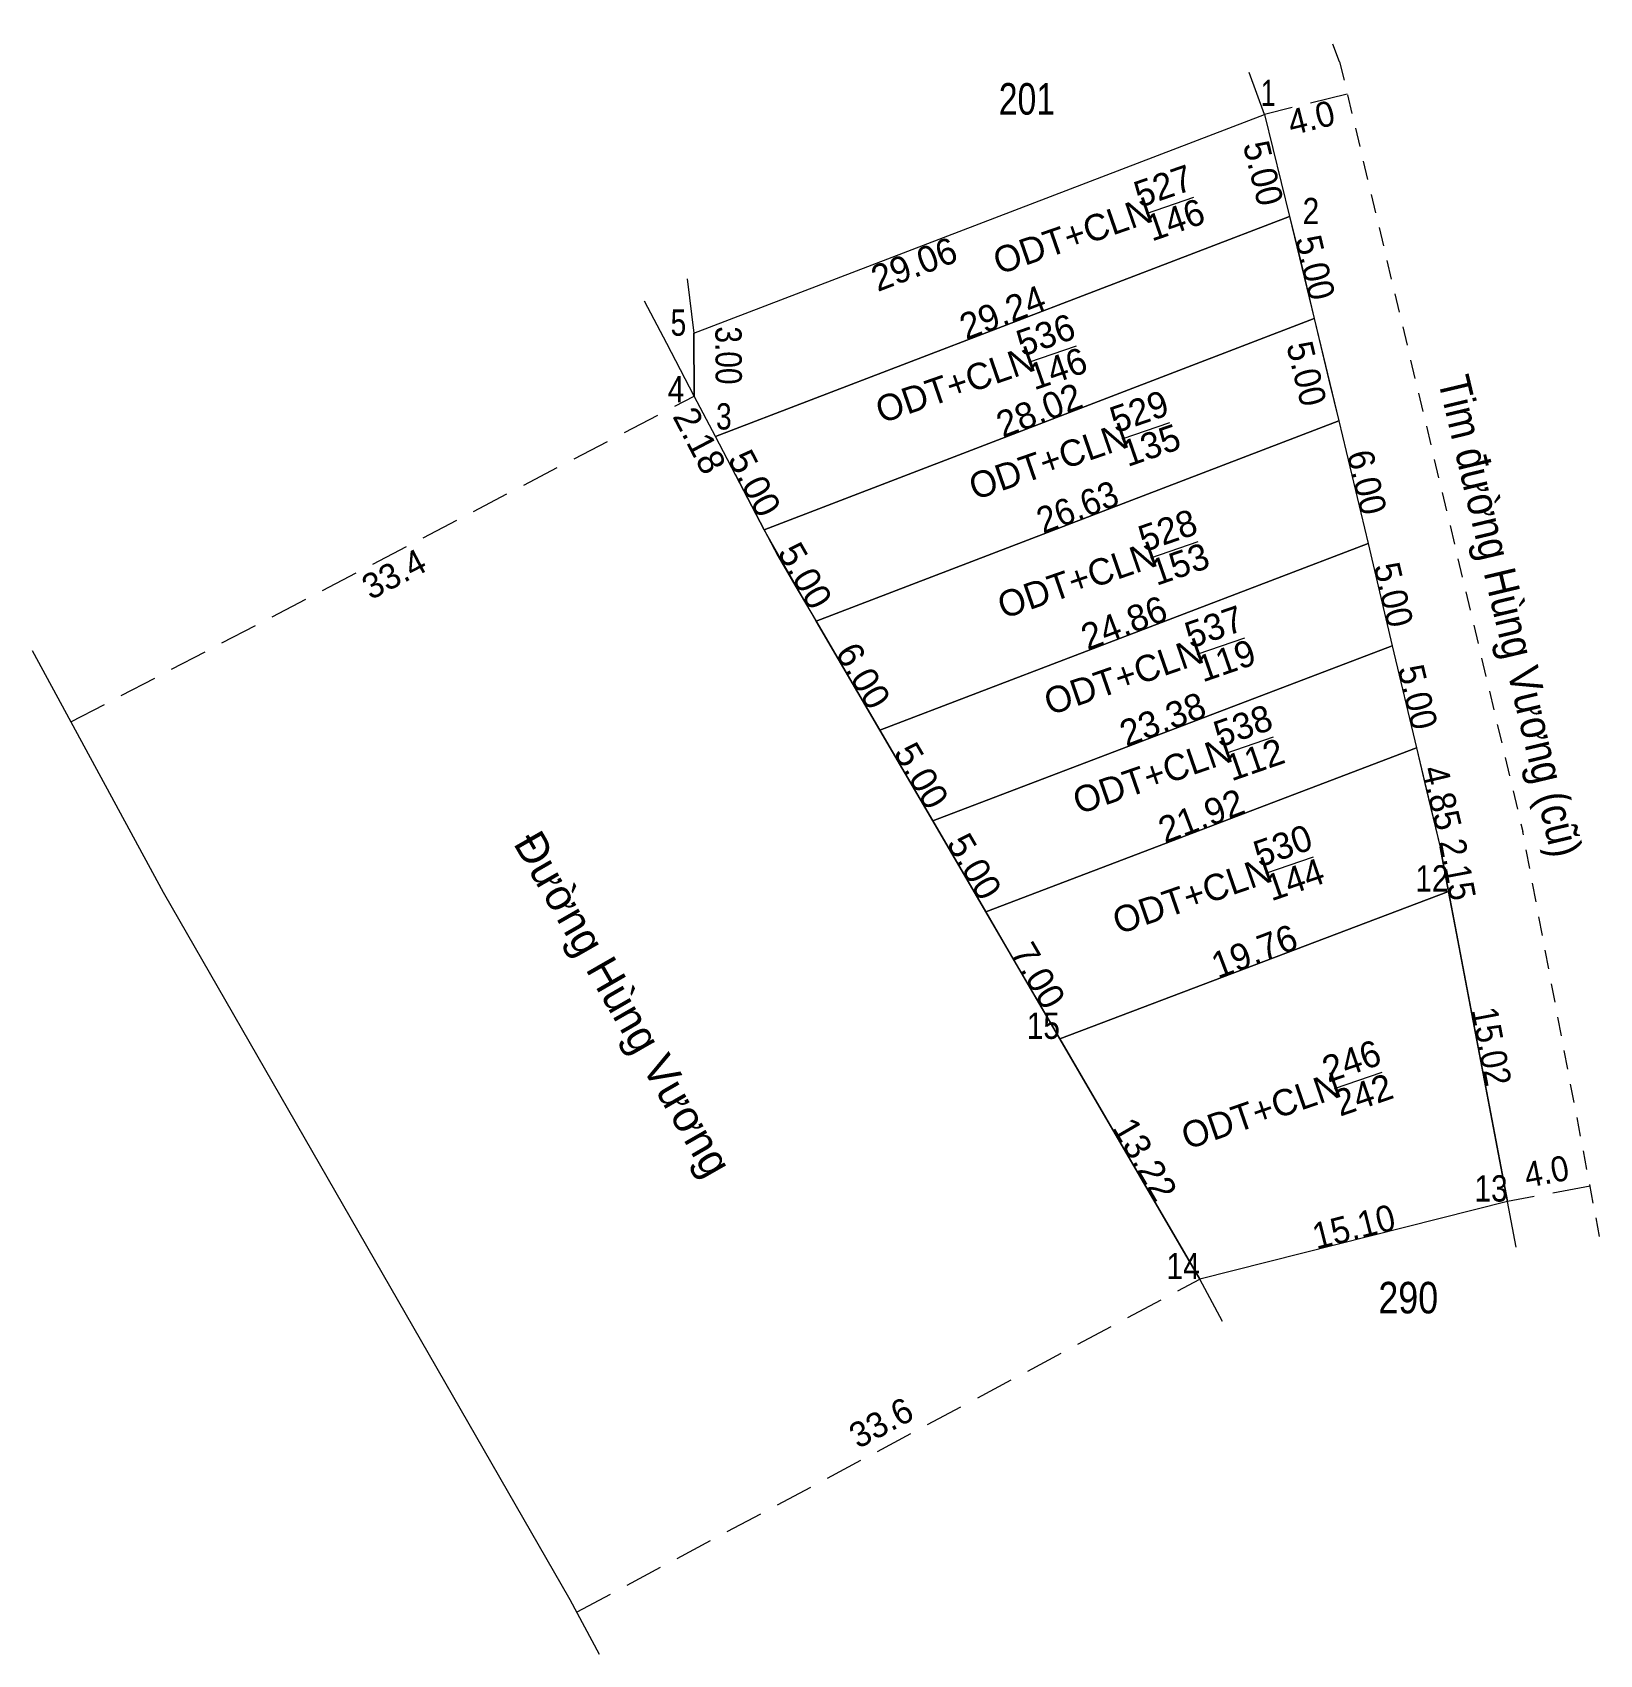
# Model space of a CAD drawing. Header units: metres. Extents: x 549542 to 551628, y 1839142 to 1839355.
# Drawn here: x 551553.7 to 551628.2, y 1839253.4 to 1839330.6 of the extents above; entities that cross this region are included whole.
import ezdxf
from ezdxf.enums import TextEntityAlignment as Align

# ---------------------------------------------------------------- set-up
doc = ezdxf.new("R2010")
doc.units = ezdxf.units.M
doc.header["$LTSCALE"] = 0.6
doc.linetypes.add('MEDIUM_DASHED', pattern=[4.5, 3, -1.5])
doc.linetypes.add('SHORT_DASHED', pattern=[2.7, 1.5, -1.2])
for name, color, linetype, lineweight in [('1', 7, 'Continuous', 13), ('10', 7, 'Continuous', 13), ('55', 7, 'Continuous', 13), ('63', 7, 'Continuous', 13)]:
    doc.layers.add(name, color=color, linetype=linetype, lineweight=lineweight)

msp = doc.modelspace()

# ---------------------------------------------------------------- texts
at = {"layer": '1'}
for s, p in [('527', (551607.6756, 1839322.6852)), ('ODT+CLN', (551603.3706, 1839320.3305)), ('146', (551608.2456, 1839321.0822)), ('536', (551602.0856, 1839315.6022)), ('ODT+CLN', (551597.7807, 1839313.2505)), ('146', (551602.6557, 1839314.0022)), ('529', (551606.5306, 1839311.9604)), ('ODT+CLN', (551602.2207, 1839309.6005)), ('135', (551607.0956, 1839310.3553)), ('528', (551607.8856, 1839306.3052)), ('ODT+CLN', (551603.5807, 1839303.9506)), ('153', (551608.4656, 1839304.7018)), ('537', (551610.0956, 1839301.7152)), ('ODT+CLN', (551605.7907, 1839299.3606)), ('119', (551610.6706, 1839300.1104)), ('538', (551611.4656, 1839297.0052)), ('ODT+CLN', (551607.1607, 1839294.6506)), ('112', (551612.0356, 1839295.4022)), ('530', (551613.3606, 1839291.3039)), ('ODT+CLN', (551609.0507, 1839288.9406)), ('144', (551613.9306, 1839289.6939)), ('246', (551616.6256, 1839281.0622)), ('ODT+CLN', (551612.3207, 1839278.7006)), ('242', (551617.1956, 1839279.4522))]:
    msp.add_text(s, height=1.25, rotation=19.087, dxfattribs=at).set_placement(p, align=Align.CENTER)
at = {"layer": '10'}
for s, width, p in [('201', 0.8, (551600.99, 1839326.67)), ('290', 0.85, (551619.125, 1839269.64))]:
    msp.add_text(s, height=1.5, dxfattribs=dict(at, width=width)).set_placement(p, align=Align.CENTER)
for s, height, rotation, p in [('4.0', 1.2, 13.831, (551614.6516, 1839325.9438)), ('33.4', 1.2, 27.607, (551571.167, 1839304.2824)), ('Đường Hùng Vương', 1.5, 299.895, (551581.1447, 1839283.9938)), ('33.6', 1.2, 28.13, (551594.3371, 1839263.9143))]:
    msp.add_text(s, height=height, rotation=rotation, dxfattribs=at).set_placement(p, align=Align.CENTER)
for s, height, rotation, width, p in [('Tim đường Hùng Vương (cũ)', 1.5, 283.383, 0.9, (551623.2376, 1839302.6436)), ('4.0', 1.2, 10.69, 0.95, (551625.8087, 1839275.808))]:
    msp.add_text(s, height=height, rotation=rotation, dxfattribs=dict(at, width=width)).set_placement(p, align=Align.CENTER)
at = {"layer": '63'}
for s, width, p in [(' 1', 0.75, (551612.81, 1839327.08)), (' 2', 0.85, (551614.89, 1839321.46)), (' 5', 0.8, (551584.79, 1839316.15)), (' 4', 0.85, (551584.7, 1839312.98)), (' 3', 0.8, (551586.95, 1839311.69)), (' 12', 0.85, (551621.04, 1839289.71)), (' 15', 0.85, (551602.56, 1839282.7)), (' 13', 0.85, (551623.85, 1839274.96)), (' 14', 0.85, (551609.21, 1839271.27))]:
    msp.add_text(s, height=1.25, dxfattribs=dict(at, width=width)).set_placement(p, align=Align.RIGHT)
for s, rotation, width, p in [('5.00', 283.897, 0.95, (551611.6248, 1839323.7351)), ('5.00', 283.536, 0.95, (551614.0932, 1839319.2513)), ('3.00', 270.382, 0.85, (551586.1794, 1839315.2092)), ('5.00', 283.536, 0.95, (551613.6832, 1839314.2013)), ('6.00', 283.388, 0.95, (551616.5495, 1839309.0397)), ('26.63', 20.994, 0.95, (551603.6161, 1839307.4238)), ('5.00', 283.286, 0.95, (551617.8169, 1839303.6886)), ('5.00', 283.424, 0.95, (551618.9704, 1839298.8201)), ('4.85', 283.349, 0.95, (551620.1125, 1839294.0343)), ('2.15', 280.734, 0.9, (551620.8594, 1839290.6464)), ('15.02', 280.786, 0.9, (551622.4706, 1839282.227)), ('15.10', 14.147, 0.95, (551616.6822, 1839273.162))]:
    msp.add_text(s, height=1.25, rotation=rotation, dxfattribs=dict(at, width=width)).set_placement(p, align=Align.CENTER)
for s, rotation, p in [('29.06', 20.974, (551595.8463, 1839318.9746)), ('29.24', 21.001, (551600.051, 1839316.6774)), ('28.02', 21.015, (551601.7959, 1839312.026)), ('2.18', 297.624, (551584.8704, 1839310.8797)), ('5.00', 297.54, (551587.4883, 1839308.849)), ('5.00', 299.589, (551589.8996, 1839304.4286)), ('24.86', 20.928, (551605.8268, 1839301.913)), ('24.86', 20.928, (551605.8268, 1839301.913)), ('6.00', 300.325, (551592.6646, 1839299.6606)), ('23.38', 20.869, (551607.6674, 1839297.3233)), ('23.38', 20.869, (551607.6674, 1839297.3233)), ('5.00', 300.256, (551595.4325, 1839294.9099)), ('21.92', 20.816, (551609.5029, 1839292.7273)), ('21.92', 20.816, (551609.5029, 1839292.7273)), ('5.00', 300.256, (551597.9525, 1839290.5899)), ('19.76', 20.773, (551612.0233, 1839286.2858)), ('19.76', 20.773, (551612.0233, 1839286.2858)), ('7.00', 300.262, (551600.9827, 1839285.4)), ('13.22', 300.191, (551606.0613, 1839276.6643))]:
    msp.add_text(s, height=1.25, rotation=rotation, dxfattribs=at).set_placement(p, align=Align.CENTER)

# ---------------------------------------------------------------- linework, layer by layer
at = {"layer": '1'}
for points in [[(551612.28, 1839326.68), (551613.48, 1839321.83), (551586.18, 1839311.35), (551585.17, 1839313.28), (551585.15, 1839316.28)], [(551613.48, 1839321.83), (551614.65, 1839316.97), (551588.49, 1839306.92), (551586.18, 1839311.35)], [(551614.65, 1839316.97), (551615.82, 1839312.11), (551590.96, 1839302.57), (551588.49, 1839306.92)], [(551615.82, 1839312.11), (551617.21, 1839306.27), (551593.99, 1839297.39), (551590.96, 1839302.57)], [(551617.21, 1839306.27), (551618.36, 1839301.4), (551596.51, 1839293.07), (551593.99, 1839297.39)], [(551618.36, 1839301.4), (551619.52, 1839296.54), (551599.03, 1839288.75), (551596.51, 1839293.07)], [(551619.52, 1839296.54), (551620.64, 1839291.82), (551621.04, 1839289.71), (551602.56, 1839282.7), (551599.03, 1839288.75)], [(551621.04, 1839289.71), (551623.85, 1839274.96), (551609.21, 1839271.27), (551602.56, 1839282.7)]]:
    msp.add_lwpolyline(points, close=True, dxfattribs=at)
at = {"layer": '10', "linetype": 'SHORT_DASHED'}
for p, q in [((551615.86, 1839329.18), (551615.31, 1839330.58)), ((551615.86, 1839329.18), (551624.57, 1839292.57)), ((551628.22, 1839273.3), (551624.57, 1839292.57))]:
    msp.add_line(p, q, dxfattribs=at)
at = {"layer": '10'}
for p, q in [((551612.28, 1839326.68), (551611.56, 1839328.67)), ((551585.15, 1839316.28), (551612.28, 1839326.68)), ((551584.83, 1839318.86), (551585.15, 1839316.28)), ((551585.15, 1839316.28), (551585.17, 1839313.28)), ((551615.35, 1839314.04), (551615.82, 1839312.11)), ((551615.82, 1839312.11), (551617.21, 1839306.27)), ((551617.21, 1839306.27), (551618.36, 1839301.4)), ((551589.14, 1839305.68), (551589.96, 1839304.28)), ((551589.96, 1839304.28), (551590.96, 1839302.57)), ((551590.96, 1839302.57), (551593.99, 1839297.39)), ((551593.99, 1839297.39), (551596.51, 1839293.07)), ((551619.98, 1839294.58), (551620.64, 1839291.82)), ((551623.85, 1839274.96), (551621.42, 1839287.73)), ((551603.57, 1839280.96), (551609.21, 1839271.27)), ((551623.85, 1839274.96), (551609.21, 1839271.27)), ((551624.26, 1839272.79), (551623.85, 1839274.96)), ((551610.29, 1839269.25), (551609.21, 1839271.27)), ((551580.67, 1839253.41), (551579.27, 1839256.02))]:
    msp.add_line(p, q, dxfattribs=at)
at = {"layer": '10', "linetype": 'MEDIUM_DASHED'}
for p, q in [((551616.22, 1839327.65), (551612.28, 1839326.68)), ((551555.53, 1839297.78), (551585.17, 1839313.28)), ((551627.77, 1839275.7), (551623.85, 1839274.96)), ((551579.6, 1839255.44), (551609.21, 1839271.27))]:
    msp.add_line(p, q, dxfattribs=at)
at = {"layer": '10'}
for points in [[(551612.28, 1839326.68), (551613.48, 1839321.83), (551613.96, 1839319.88)], [(551613.96, 1839319.88), (551614.65, 1839316.97), (551615.35, 1839314.04)], [(551585.17, 1839313.28), (551583.86, 1839315.78), (551582.81, 1839317.8)], [(551587.12, 1839309.56), (551586.18, 1839311.35), (551585.17, 1839313.28)], [(551587.12, 1839309.56), (551588.49, 1839306.92), (551589.14, 1839305.68)], [(551579.27, 1839256.02), (551559.93, 1839289.66), (551553.7, 1839301.16)], [(551618.36, 1839301.4), (551619.52, 1839296.54), (551619.98, 1839294.58)], [(551596.51, 1839293.07), (551599.03, 1839288.75), (551600.04, 1839287.01)], [(551621.42, 1839287.73), (551621.04, 1839289.71), (551620.64, 1839291.82)], [(551600.04, 1839287.01), (551602.56, 1839282.7), (551603.57, 1839280.96)]]:
    msp.add_lwpolyline(points, dxfattribs=at)
at = {"layer": '55'}
for p, q in [((551613.48, 1839321.83), (551586.18, 1839311.35)), ((551614.65, 1839316.97), (551588.49, 1839306.92)), ((551590.96, 1839302.57), (551615.82, 1839312.11)), ((551617.21, 1839306.27), (551593.99, 1839297.39)), ((551596.51, 1839293.07), (551618.36, 1839301.4)), ((551619.52, 1839296.54), (551599.03, 1839288.75)), ((551621.04, 1839289.71), (551602.56, 1839282.7))]:
    msp.add_line(p, q, dxfattribs=at)
at = {"layer": '63'}
for p, q in [((551606.67, 1839321.97), (551608.93, 1839322.75)), ((551601.08, 1839314.89), (551603.34, 1839315.67)), ((551605.52, 1839311.24), (551607.78, 1839312.02)), ((551606.88, 1839305.59), (551609.14, 1839306.37)), ((551609.09, 1839301), (551611.35, 1839301.78)), ((551610.46, 1839296.29), (551612.72, 1839297.07)), ((551612.35, 1839290.58), (551614.61, 1839291.36)), ((551615.62, 1839280.34), (551617.88, 1839281.12))]:
    msp.add_line(p, q, dxfattribs=at)

msp.set_redraw_order([(e.dxf.handle, doc.entitydb.next_handle()) for e in msp.query("TEXT MTEXT ATTDEF DIMENSION ARC_DIMENSION")])  # texts and dimensions are drawn at this point

doc.saveas('drawing.dxf')
